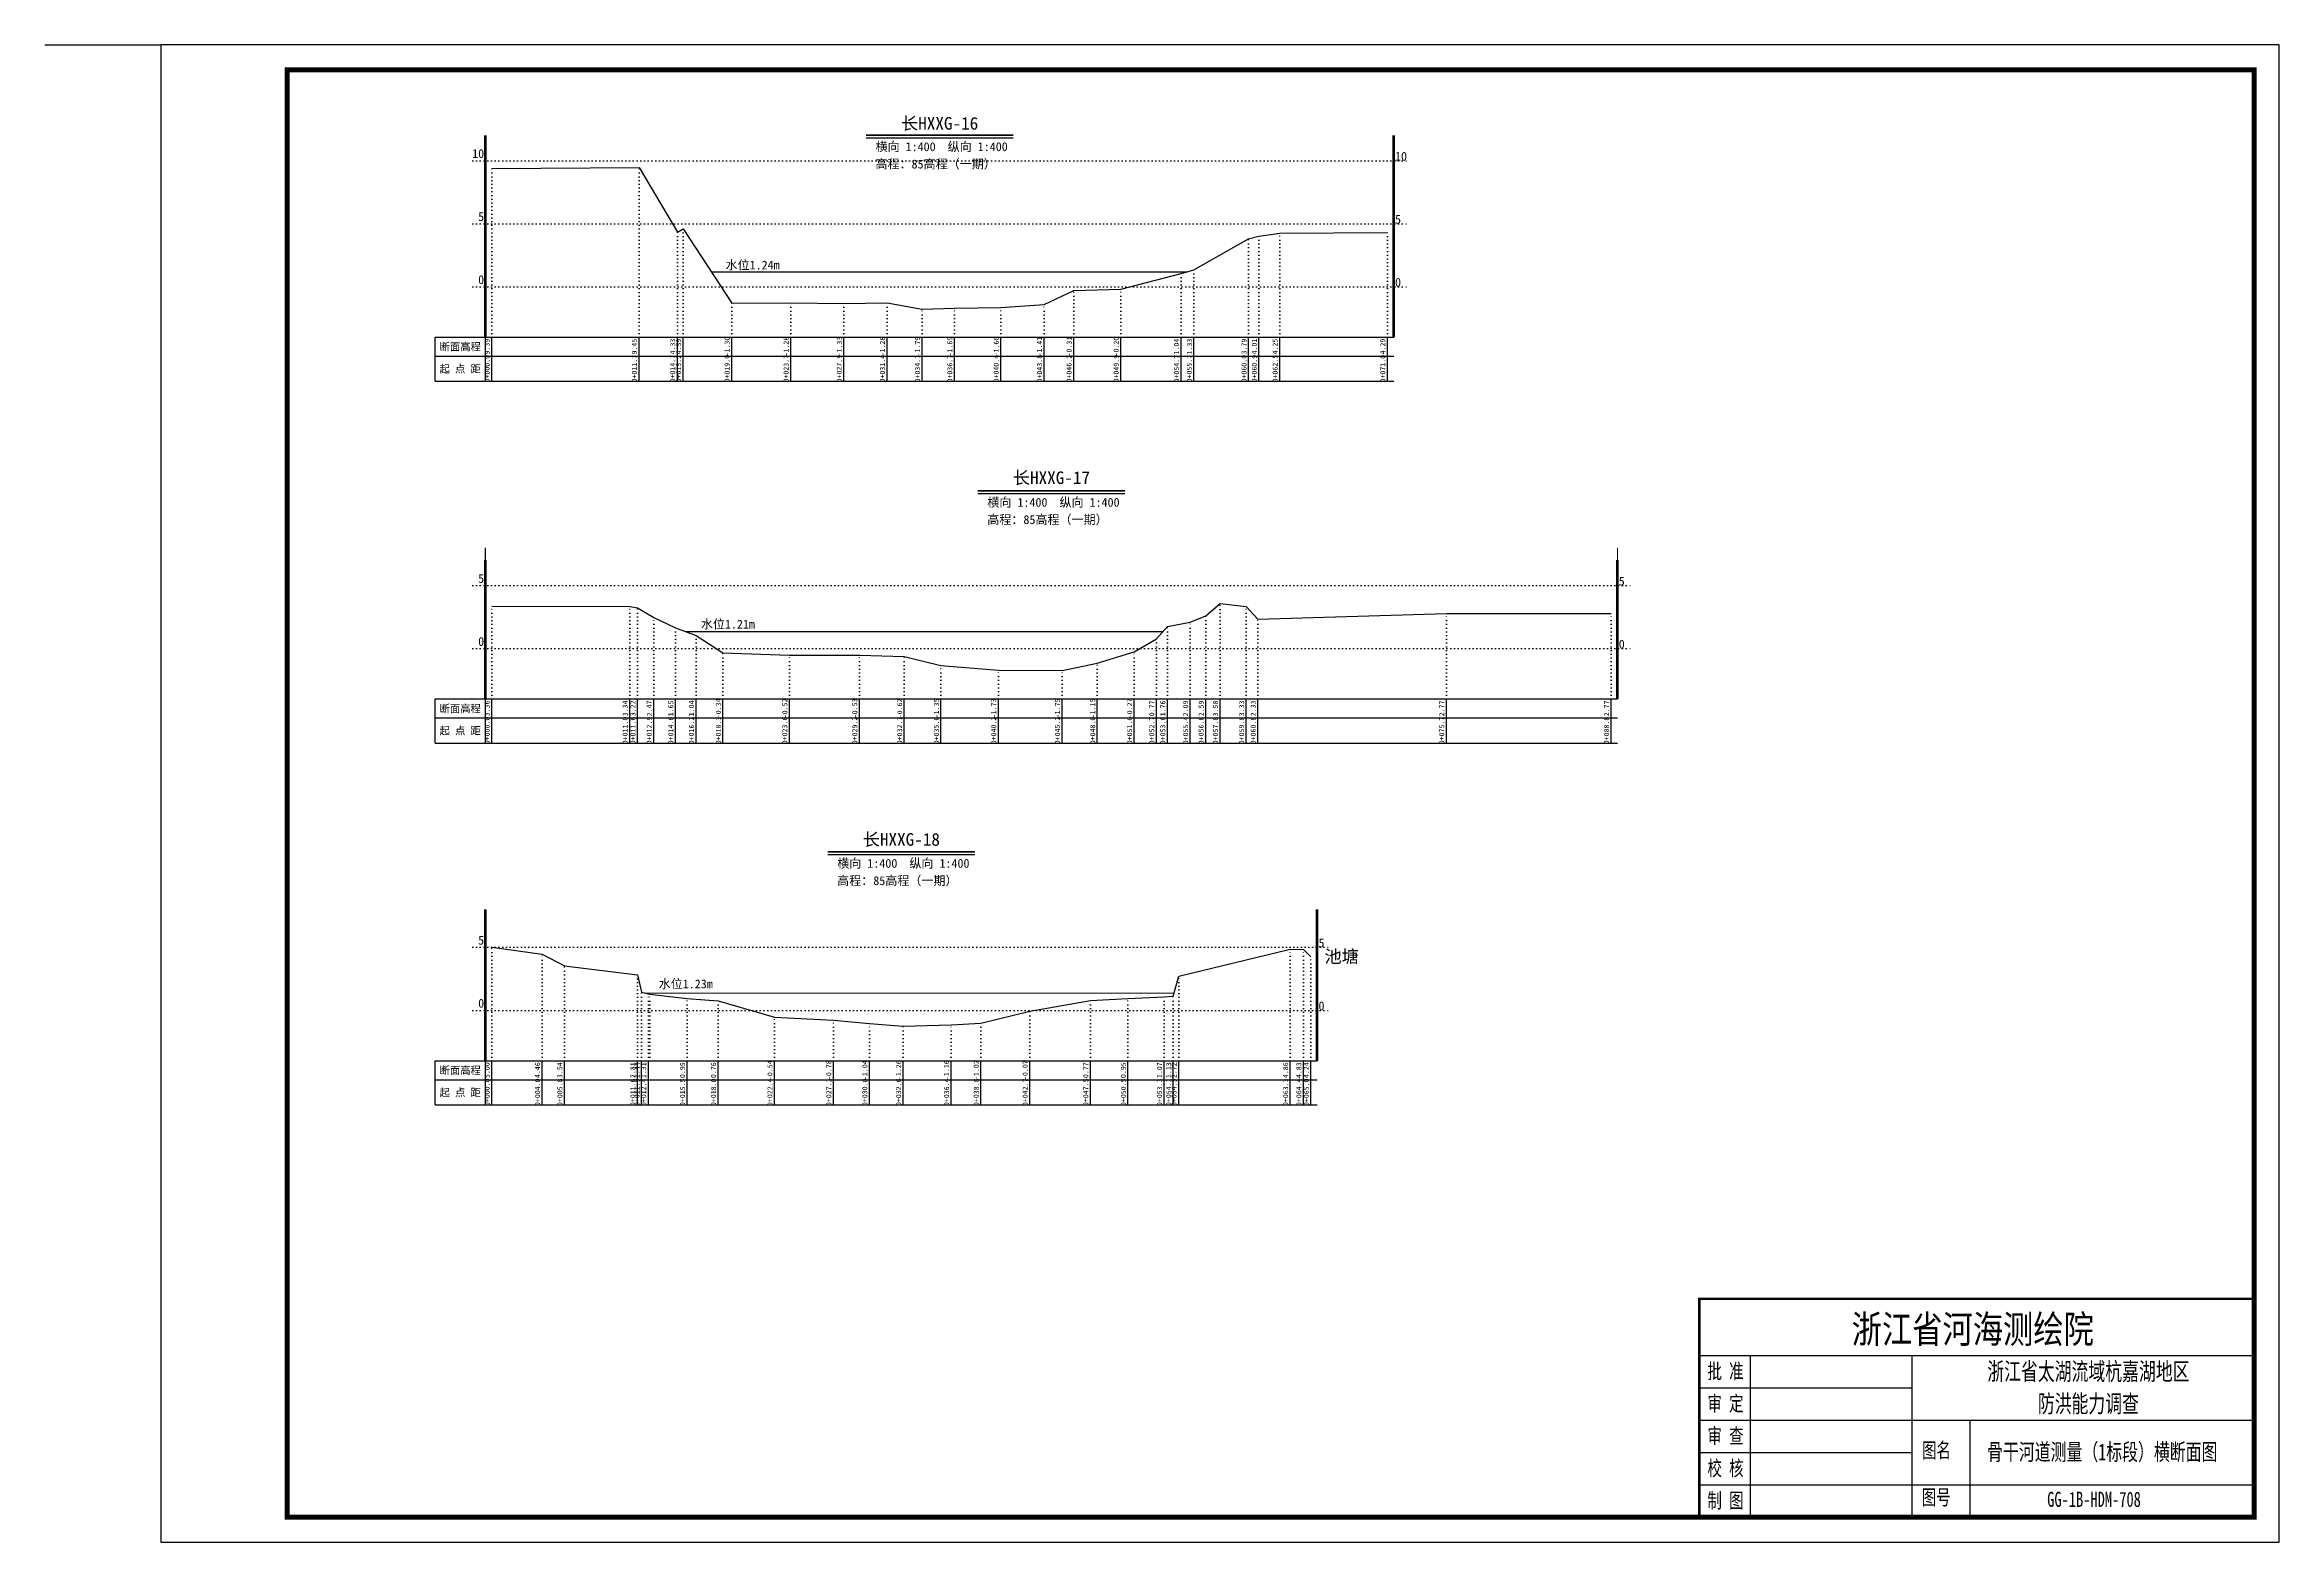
# Model space of a CAD drawing. Header units: millimetres. Extents: x 518104 to 520297, y 3371901 to 3372198.
# Drawn here: x 519853.5 to 520296.6, y 3371900.9 to 3372197.9 of the extents above; entities that cross this region are included whole.
import ezdxf
from ezdxf.enums import TextEntityAlignment as Align

# ---------------------------------------------------------------- set-up
doc = ezdxf.new("R2010")
doc.units = ezdxf.units.MM
doc.header["$LTSCALE"] = 0.4
doc.header["$MEASUREMENT"] = 0
doc.linetypes.add('X4', pattern=[1.6, 0, -1.6])
for name, color, linetype in [('DMX', 1, 'Continuous'), ('TEXT', 7, 'Continuous'), ('zdm1', 5, 'Continuous'), ('ZDMT5', 3, 'Continuous'), ('ZJ', 7, 'Continuous'), ('图框', 7, 'Continuous'), ('断面名称', 5, 'Continuous'), ('比例尺', 3, 'Continuous'), ('水位', 4, 'Continuous')]:
    doc.layers.add(name, color=color, linetype=linetype)
doc.styles.add('HDM', font='仿宋_GB2312.ttf')
doc.styles.add('tk2', font='SimSun.ttf', dxfattribs={"width": 0.8})

msp = doc.modelspace()

# ---------------------------------------------------------------- linework, layer by layer
at = {"linetype": 'Continuous'}
msp.add_lwpolyline([(519853.54, 3372197.87), (519876.6, 3372197.87)], dxfattribs=at)
at = {"lineweight": 100, "const_width": 0.5}
msp.add_lwpolyline([(520291.6, 3371949.15), (520181.6, 3371949.15), (520181.6, 3371905.87), (520291.6, 3371905.87), (520291.6, 3371949.15)], dxfattribs=at)
at = {"layer": 'DMX', "linetype": 'Continuous', "flags": 128}
for points in [[(519942.18, 3372173.35), (519971.38, 3372173.5), (519978.98, 3372160.7), (519980.15, 3372161.35), (519989.75, 3372146.62), (520001.45, 3372146.67), (520012, 3372146.55), (520020.55, 3372146.67), (520027.53, 3372145.4), (520033.93, 3372145.65), (520043.13, 3372145.72), (520051.7, 3372146.35), (520057.58, 3372149.1), (520066.9, 3372149.37), (520078.88, 3372152.47), (520081.4, 3372153.2), (520081.4, 3372153.2), (520092.25, 3372159.35), (520094.3, 3372159.9), (520098.43, 3372160.5), (520119.78, 3372160.6)], [(519942.18, 3372086.52), (519969.55, 3372086.47), (519971.1, 3372086.17), (519974.33, 3372084.3), (519978.6, 3372082.25), (519978.6, 3372082.25), (519982.7, 3372080.72), (519988.03, 3372077.27), (520001.2, 3372076.82), (520015.08, 3372076.8), (520023.98, 3372076.57), (520031.25, 3372074.75), (520042.63, 3372073.8), (520055.28, 3372073.75), (520062.25, 3372075.25), (520069.58, 3372077.45), (520073.98, 3372080.05), (520076.15, 3372082.52), (520080.68, 3372083.35), (520083.75, 3372084.6), (520086.6, 3372087.07), (520091.78, 3372086.45), (520094.08, 3372083.95), (520131.45, 3372085.05), (520164.13, 3372085.05)], [(519942.18, 3372018.87), (519952.18, 3372017.52), (519956.6, 3372015.22), (519971.08, 3372013.4), (519971.9, 3372009.97), (519973.23, 3372009.65), (519973.53, 3372009.57), (519980.93, 3372008.75), (519987.08, 3372008.27), (519998.25, 3372005.02), (520009.93, 3372004.42), (520017.08, 3372003.77), (520023.78, 3372003.22), (520033.28, 3372003.47), (520039.15, 3372003.82), (520048.85, 3372006.2), (520060.88, 3372008.3), (520068.33, 3372008.75), (520075.5, 3372009.05), (520077.3, 3372009.2), (520078.38, 3372013.17), (520100.5, 3372018.52), (520103.13, 3372018.45), (520104.6, 3372016.97)]]:
    msp.add_lwpolyline(points, dxfattribs=at)
at = {"layer": 'TEXT', "color": 0}
for p, q in [((520181.6, 3371937.95, 0), (520291.6, 3371937.95, 0)), ((520191.69, 3371937.95, 0), (520191.69, 3371912.29, 0)), ((520223.77, 3371937.95, 0), (520223.77, 3371912.29, 0)), ((520181.6, 3371931.54, 0), (520223.77, 3371931.54, 0)), ((520181.6, 3371925.12, 0), (520223.77, 3371925.12, 0)), ((520223.77, 3371925.12, 0), (520291.6, 3371925.12, 0)), ((520235.26, 3371925.12, 0), (520235.26, 3371905.87, 0)), ((520181.6, 3371918.7, 0), (520223.77, 3371918.7, 0)), ((520181.6, 3371912.29, 0), (520291.6, 3371912.29, 0)), ((520191.69, 3371912.29, 0), (520191.69, 3371905.87, 0)), ((520223.77, 3371912.29, 0), (520223.77, 3371905.87, 0))]:
    msp.add_line(p, q, dxfattribs=at)
at = {"layer": 'zdm1', "linetype": 'Continuous'}
for p, q in [((519940.8, 3372139.87), (519940.8, 3372179.87)), ((519941.05, 3372139.87), (519941.05, 3372179.87)), ((520120.9, 3372139.87), (520120.9, 3372179.87)), ((520121.15, 3372139.87), (520121.15, 3372179.87)), ((519930.93, 3372139.87), (519942.18, 3372139.87)), ((519930.93, 3372131.12), (519930.93, 3372139.87)), ((519930.93, 3372136.12), (520121.03, 3372136.12)), ((519940.93, 3372131.12), (519940.93, 3372139.87)), ((519942.18, 3372139.87), (520121.03, 3372139.87)), ((519930.93, 3372131.12), (520121.03, 3372131.12)), ((519940.8, 3372068.12), (519940.8, 3372095.62)), ((519941.05, 3372068.12), (519941.05, 3372095.62)), ((520165.25, 3372068.12), (520165.25, 3372095.62)), ((520165.5, 3372068.12), (520165.5, 3372095.62)), ((519930.93, 3372068.12), (519942.18, 3372068.12)), ((519930.93, 3372059.37), (519930.93, 3372068.12)), ((519940.93, 3372059.37), (519940.93, 3372068.12)), ((519942.18, 3372068.12), (520165.38, 3372068.12)), ((519930.93, 3372064.37), (520165.38, 3372064.37)), ((519930.93, 3372059.37), (520165.38, 3372059.37)), ((519940.8, 3371996.37), (519940.8, 3372026.37)), ((519941.05, 3371996.37), (519941.05, 3372026.37)), ((520105.73, 3371996.37), (520105.73, 3372026.37)), ((520105.98, 3371996.37), (520105.98, 3372026.37)), ((519930.93, 3371996.37), (519942.18, 3371996.37)), ((519930.93, 3371987.62), (519930.93, 3371996.37)), ((519940.93, 3371987.62), (519940.93, 3371996.37)), ((519942.18, 3371996.37), (520105.85, 3371996.37)), ((519930.93, 3371992.62), (520105.85, 3371992.62)), ((519930.93, 3371987.62), (520105.85, 3371987.62))]:
    msp.add_line(p, q, dxfattribs=at)
at = {"layer": 'zdm1', "linetype": 'X4'}
for p, q in [((519938.43, 3372174.87), (520123.53, 3372174.87)), ((519938.43, 3372162.37), (520123.53, 3372162.37)), ((519938.43, 3372149.87), (520123.53, 3372149.87)), ((519938.43, 3372090.62), (520167.88, 3372090.62)), ((519938.43, 3372078.12), (520167.88, 3372078.12)), ((519938.43, 3372018.87), (520108.35, 3372018.87)), ((519938.43, 3372006.37), (520108.35, 3372006.37))]:
    msp.add_line(p, q, dxfattribs=at)
at = {"layer": 'zdm1', "linetype": 'Continuous', "flags": 128}
for points in [[(519940.93, 3372177.37, 0.25, 0.25, 0), (519940.93, 3372179.87, 0.25, 0.25, 0)], [(520121.03, 3372177.37, 0.25, 0.25, 0), (520121.03, 3372179.87, 0.25, 0.25, 0)], [(519940.93, 3372172.37, 0.25, 0.25, 0), (519940.93, 3372174.87, 0.25, 0.25, 0)], [(520121.03, 3372172.37, 0.25, 0.25, 0), (520121.03, 3372174.87, 0.25, 0.25, 0)], [(519940.93, 3372167.37, 0.25, 0.25, 0), (519940.93, 3372169.87, 0.25, 0.25, 0)], [(520121.03, 3372167.37, 0.25, 0.25, 0), (520121.03, 3372169.87, 0.25, 0.25, 0)], [(519940.93, 3372162.37, 0.25, 0.25, 0), (519940.93, 3372164.87, 0.25, 0.25, 0)], [(520121.03, 3372162.37, 0.25, 0.25, 0), (520121.03, 3372164.87, 0.25, 0.25, 0)], [(519940.93, 3372157.37, 0.25, 0.25, 0), (519940.93, 3372159.87, 0.25, 0.25, 0)], [(520121.03, 3372157.37, 0.25, 0.25, 0), (520121.03, 3372159.87, 0.25, 0.25, 0)], [(519940.93, 3372152.37, 0.25, 0.25, 0), (519940.93, 3372154.87, 0.25, 0.25, 0)], [(520121.03, 3372152.37, 0.25, 0.25, 0), (520121.03, 3372154.87, 0.25, 0.25, 0)], [(519940.93, 3372147.37, 0.25, 0.25, 0), (519940.93, 3372149.87, 0.25, 0.25, 0)], [(520121.03, 3372147.37, 0.25, 0.25, 0), (520121.03, 3372149.87, 0.25, 0.25, 0)], [(519940.93, 3372142.37, 0.25, 0.25, 0), (519940.93, 3372144.87, 0.25, 0.25, 0)], [(520121.03, 3372142.37, 0.25, 0.25, 0), (520121.03, 3372144.87, 0.25, 0.25, 0)], [(519940.93, 3372095.62, 0.25, 0.25, 0), (519940.93, 3372098.12, 0.25, 0.25, 0)], [(520165.38, 3372095.62, 0.25, 0.25, 0), (520165.38, 3372098.12, 0.25, 0.25, 0)], [(519940.93, 3372090.62, 0.25, 0.25, 0), (519940.93, 3372093.12, 0.25, 0.25, 0)], [(520165.38, 3372090.62, 0.25, 0.25, 0), (520165.38, 3372093.12, 0.25, 0.25, 0)], [(519940.93, 3372085.62, 0.25, 0.25, 0), (519940.93, 3372088.12, 0.25, 0.25, 0)], [(520165.38, 3372085.62, 0.25, 0.25, 0), (520165.38, 3372088.12, 0.25, 0.25, 0)], [(519940.93, 3372080.62, 0.25, 0.25, 0), (519940.93, 3372083.12, 0.25, 0.25, 0)], [(520165.38, 3372080.62, 0.25, 0.25, 0), (520165.38, 3372083.12, 0.25, 0.25, 0)], [(519940.93, 3372075.62, 0.25, 0.25, 0), (519940.93, 3372078.12, 0.25, 0.25, 0)], [(520165.38, 3372075.62, 0.25, 0.25, 0), (520165.38, 3372078.12, 0.25, 0.25, 0)], [(519940.93, 3372070.62, 0.25, 0.25, 0), (519940.93, 3372073.12, 0.25, 0.25, 0)], [(520165.38, 3372070.62, 0.25, 0.25, 0), (520165.38, 3372073.12, 0.25, 0.25, 0)], [(519940.93, 3372023.87, 0.25, 0.25, 0), (519940.93, 3372026.37, 0.25, 0.25, 0)], [(520105.85, 3372023.87, 0.25, 0.25, 0), (520105.85, 3372026.37, 0.25, 0.25, 0)], [(519940.93, 3372018.87, 0.25, 0.25, 0), (519940.93, 3372021.37, 0.25, 0.25, 0)], [(520105.85, 3372018.87, 0.25, 0.25, 0), (520105.85, 3372021.37, 0.25, 0.25, 0)], [(519940.93, 3372013.87, 0.25, 0.25, 0), (519940.93, 3372016.37, 0.25, 0.25, 0)], [(520105.85, 3372013.87, 0.25, 0.25, 0), (520105.85, 3372016.37, 0.25, 0.25, 0)], [(519940.93, 3372008.87, 0.25, 0.25, 0), (519940.93, 3372011.37, 0.25, 0.25, 0)], [(520105.85, 3372008.87, 0.25, 0.25, 0), (520105.85, 3372011.37, 0.25, 0.25, 0)], [(519940.93, 3372003.87, 0.25, 0.25, 0), (519940.93, 3372006.37, 0.25, 0.25, 0)], [(520105.85, 3372003.87, 0.25, 0.25, 0), (520105.85, 3372006.37, 0.25, 0.25, 0)], [(519940.93, 3371998.87, 0.25, 0.25, 0), (519940.93, 3372001.37, 0.25, 0.25, 0)], [(520105.85, 3371998.87, 0.25, 0.25, 0), (520105.85, 3372001.37, 0.25, 0.25, 0)]]:
    msp.add_lwpolyline(points, format="xyseb", dxfattribs=at)
at = {"layer": 'ZDMT5', "linetype": 'X4'}
for p, q in [((519942.18, 3372139.87), (519942.18, 3372173.35)), ((519971.38, 3372139.87), (519971.38, 3372173.5)), ((519978.98, 3372139.87), (519978.98, 3372160.7)), ((519980.15, 3372139.87), (519980.15, 3372161.35)), ((520092.25, 3372139.87), (520092.25, 3372159.35)), ((520094.3, 3372139.87), (520094.3, 3372159.9)), ((520098.43, 3372139.87), (520098.43, 3372160.5)), ((520119.78, 3372139.87), (520119.78, 3372160.6)), ((520066.9, 3372139.87), (520066.9, 3372149.37)), ((520078.88, 3372139.87), (520078.88, 3372152.47)), ((520081.4, 3372139.87), (520081.4, 3372153.2)), ((519989.75, 3372139.87), (519989.75, 3372146.62)), ((520001.45, 3372139.87), (520001.45, 3372146.67)), ((520012, 3372139.87), (520012, 3372146.55)), ((520020.55, 3372139.87), (520020.55, 3372146.67)), ((520027.53, 3372139.87), (520027.53, 3372145.4)), ((520033.93, 3372139.87), (520033.93, 3372145.65)), ((520043.13, 3372139.87), (520043.13, 3372145.72)), ((520051.7, 3372139.87), (520051.7, 3372146.35)), ((520057.58, 3372139.87), (520057.58, 3372149.1)), ((520086.6, 3372068.12), (520086.6, 3372087.07)), ((519942.18, 3372068.12), (519942.18, 3372086.52)), ((519969.55, 3372068.12), (519969.55, 3372086.47)), ((519971.1, 3372068.12), (519971.1, 3372086.17)), ((519974.33, 3372068.12), (519974.33, 3372084.3)), ((520080.68, 3372068.12), (520080.68, 3372083.35)), ((520083.75, 3372068.12), (520083.75, 3372084.6)), ((520091.78, 3372068.12), (520091.78, 3372086.45)), ((520094.08, 3372068.12), (520094.08, 3372083.95)), ((520131.45, 3372068.12), (520131.45, 3372085.05)), ((520164.13, 3372068.12), (520164.13, 3372085.05)), ((519978.6, 3372068.12), (519978.6, 3372082.25)), ((519982.7, 3372068.12), (519982.7, 3372080.72)), ((520073.98, 3372068.12), (520073.98, 3372080.05)), ((520076.15, 3372068.12), (520076.15, 3372082.52)), ((519988.03, 3372068.12), (519988.03, 3372077.27)), ((520001.2, 3372068.12), (520001.2, 3372076.82)), ((520015.08, 3372068.12), (520015.08, 3372076.8)), ((520023.98, 3372068.12), (520023.98, 3372076.57)), ((520031.25, 3372068.12), (520031.25, 3372074.75)), ((520042.63, 3372068.12), (520042.63, 3372073.8)), ((520062.25, 3372068.12), (520062.25, 3372075.25)), ((520069.58, 3372068.12), (520069.58, 3372077.45)), ((520055.28, 3372068.12), (520055.28, 3372073.75)), ((519942.18, 3371996.37), (519942.18, 3372018.87)), ((519952.18, 3371996.37), (519952.18, 3372017.52)), ((520100.5, 3371996.37), (520100.5, 3372018.52)), ((520103.13, 3371996.37), (520103.13, 3372018.45)), ((520104.6, 3371996.37), (520104.6, 3372016.97)), ((519956.6, 3371996.37), (519956.6, 3372015.22)), ((519971.08, 3371996.37), (519971.08, 3372013.4)), ((520078.38, 3371996.37), (520078.38, 3372013.17)), ((519971.9, 3371996.37), (519971.9, 3372009.97)), ((519973.23, 3371996.37), (519973.23, 3372009.65)), ((519973.53, 3371996.37), (519973.53, 3372009.57)), ((519980.93, 3371996.37), (519980.93, 3372008.75)), ((519987.08, 3371996.37), (519987.08, 3372008.27)), ((520060.88, 3371996.37), (520060.88, 3372008.3)), ((520068.33, 3371996.37), (520068.33, 3372008.75)), ((520075.5, 3371996.37), (520075.5, 3372009.05)), ((520077.3, 3371996.37), (520077.3, 3372009.2)), ((519998.25, 3371996.37), (519998.25, 3372005.02)), ((520009.93, 3371996.37), (520009.93, 3372004.42)), ((520017.08, 3371996.37), (520017.08, 3372003.77)), ((520023.78, 3371996.37), (520023.78, 3372003.22)), ((520033.28, 3371996.37), (520033.28, 3372003.47)), ((520039.15, 3371996.37), (520039.15, 3372003.82)), ((520048.85, 3371996.37), (520048.85, 3372006.2))]:
    msp.add_line(p, q, dxfattribs=at)
at = {"layer": 'ZDMT5', "linetype": 'Continuous'}
for p, q in [((519942.18, 3372131.12), (519942.18, 3372139.87)), ((519971.38, 3372131.12), (519971.38, 3372139.87)), ((519978.98, 3372131.12), (519978.98, 3372139.87)), ((519980.15, 3372131.12), (519980.15, 3372139.87)), ((519989.75, 3372131.12), (519989.75, 3372139.87)), ((520001.45, 3372131.12), (520001.45, 3372139.87)), ((520012, 3372131.12), (520012, 3372139.87)), ((520020.55, 3372131.12), (520020.55, 3372139.87)), ((520027.53, 3372131.12), (520027.53, 3372139.87)), ((520033.93, 3372131.12), (520033.93, 3372139.87)), ((520043.13, 3372131.12), (520043.13, 3372139.87)), ((520051.7, 3372131.12), (520051.7, 3372139.87)), ((520057.58, 3372131.12), (520057.58, 3372139.87)), ((520066.9, 3372131.12), (520066.9, 3372139.87)), ((520078.88, 3372131.12), (520078.88, 3372139.87)), ((520081.4, 3372131.12), (520081.4, 3372139.87)), ((520092.25, 3372131.12), (520092.25, 3372139.87)), ((520094.3, 3372131.12), (520094.3, 3372139.87)), ((520098.43, 3372131.12), (520098.43, 3372139.87)), ((520119.78, 3372131.12), (520119.78, 3372139.87)), ((519942.18, 3372059.37), (519942.18, 3372068.12)), ((519969.55, 3372059.37), (519969.55, 3372068.12)), ((519971.1, 3372059.37), (519971.1, 3372068.12)), ((519974.33, 3372059.37), (519974.33, 3372068.12)), ((519978.6, 3372059.37), (519978.6, 3372068.12)), ((519982.7, 3372059.37), (519982.7, 3372068.12)), ((519988.03, 3372059.37), (519988.03, 3372068.12)), ((520001.2, 3372059.37), (520001.2, 3372068.12)), ((520015.08, 3372059.37), (520015.08, 3372068.12)), ((520023.98, 3372059.37), (520023.98, 3372068.12)), ((520031.25, 3372059.37), (520031.25, 3372068.12)), ((520042.63, 3372059.37), (520042.63, 3372068.12)), ((520055.28, 3372059.37), (520055.28, 3372068.12)), ((520062.25, 3372059.37), (520062.25, 3372068.12)), ((520069.58, 3372059.37), (520069.58, 3372068.12)), ((520073.98, 3372059.37), (520073.98, 3372068.12)), ((520076.15, 3372059.37), (520076.15, 3372068.12)), ((520080.68, 3372059.37), (520080.68, 3372068.12)), ((520083.75, 3372059.37), (520083.75, 3372068.12)), ((520086.6, 3372059.37), (520086.6, 3372068.12)), ((520091.78, 3372059.37), (520091.78, 3372068.12)), ((520094.08, 3372059.37), (520094.08, 3372068.12)), ((520131.45, 3372059.37), (520131.45, 3372068.12)), ((520164.13, 3372059.37), (520164.13, 3372068.12)), ((519942.18, 3371987.62), (519942.18, 3371996.37)), ((519952.18, 3371987.62), (519952.18, 3371996.37)), ((519956.6, 3371987.62), (519956.6, 3371996.37)), ((519971.08, 3371987.62), (519971.08, 3371996.37)), ((519971.9, 3371987.62), (519971.9, 3371996.37)), ((519973.23, 3371987.62), (519973.23, 3371996.37)), ((519980.93, 3371987.62), (519980.93, 3371996.37)), ((519987.08, 3371987.62), (519987.08, 3371996.37)), ((519998.25, 3371987.62), (519998.25, 3371996.37)), ((520009.93, 3371987.62), (520009.93, 3371996.37)), ((520017.08, 3371987.62), (520017.08, 3371996.37)), ((520023.78, 3371987.62), (520023.78, 3371996.37)), ((520033.28, 3371987.62), (520033.28, 3371996.37)), ((520039.15, 3371987.62), (520039.15, 3371996.37)), ((520048.85, 3371987.62), (520048.85, 3371996.37)), ((520060.88, 3371987.62), (520060.88, 3371996.37)), ((520068.33, 3371987.62), (520068.33, 3371996.37)), ((520075.5, 3371987.62), (520075.5, 3371996.37)), ((520077.3, 3371987.62), (520077.3, 3371996.37)), ((520078.38, 3371987.62), (520078.38, 3371996.37)), ((520100.5, 3371987.62), (520100.5, 3371996.37)), ((520103.13, 3371987.62), (520103.13, 3371996.37)), ((520104.6, 3371987.62), (520104.6, 3371996.37))]:
    msp.add_line(p, q, dxfattribs=at)
at = {"layer": '图框', "flags": 128}
msp.add_lwpolyline([(519876.6, 3371900.87), (520296.6, 3371900.87), (520296.6, 3372197.87), (519876.6, 3372197.87)], close=True, dxfattribs=at)
at = {"layer": '图框', "const_width": 1, "flags": 128}
msp.add_lwpolyline([(519901.6, 3371905.87), (520291.6, 3371905.87), (520291.6, 3372192.87), (519901.6, 3372192.87)], close=True, dxfattribs=at)
at = {"layer": '比例尺', "color": 3, "linetype": 'Continuous', "lineweight": 40}
for p, q in [((520016.42, 3372179.91), (520045.54, 3372179.91)), ((520038.59, 3372109.38), (520067.72, 3372109.38)), ((520008.83, 3372037.79), (520037.95, 3372037.79))]:
    msp.add_line(p, q, dxfattribs=at)
at = {"layer": '比例尺', "color": 3, "linetype": 'Continuous'}
for p, q in [((520016.42, 3372179.41), (520045.54, 3372179.41)), ((520038.59, 3372108.88), (520067.72, 3372108.88)), ((520008.83, 3372037.29), (520037.95, 3372037.29))]:
    msp.add_line(p, q, dxfattribs=at)
at = {"layer": '水位', "color": 6, "linetype": 'Continuous', "flags": 128}
for points in [[(519985.71, 3372152.82), (520080.11, 3372152.82)], [(519980.57, 3372081.52), (520075.27, 3372081.52)], [(519972.44, 3372009.84), (520077.47, 3372009.8)]]:
    msp.add_lwpolyline(points, dxfattribs=at)

# ---------------------------------------------------------------- texts
at = {"layer": 'TEXT', "color": 7, "ltscale": 8, "style": 'tk2'}
for tag, p, s, height, width in [('浙江省河海测绘院', (520211.82, 3371940.39, 0), '（单位名称）', 5.5, 0.8), ('批 准', (520183.22, 3371933.32, 0), '批准', 3, 0.7), ('审 定', (520183.22, 3371926.91, 0), '审定', 3, 0.7), ('审 查', (520183.22, 3371920.49, 0), '审 查', 3, 0.7), ('图名', (520225.76, 3371917.62, 0), '审查', 3, 0.7), ('校 核', (520183.22, 3371914.07, 0), '校 核', 3, 0.7), ('制 图', (520183.22, 3371907.66, 0), '制 图', 3, 0.7), ('图号', (520225.71, 3371908.29, 0), '图号', 3, 0.7)]:
    msp.add_attdef(tag, p, s, height=height, dxfattribs=dict(at, width=width))
at = {"layer": 'TEXT', "color": 0, "style": 'tk2', "width": 0.7}
for tag, text, height, p in [('浙江省太湖流域杭嘉湖地区', '浙江省太湖流域杭嘉湖地区', 3.5, (520258.75, 3371934.77, -206.67)), ('防洪能力调查', '防洪能力调查', 3.5, (520258.75, 3371928.38, -206.67)), ('骨干河道测量（1标段）横断面图', '骨干河道测量（1标段）横断面图', 3.3, (520261.5, 3371918.8, -206.67)), ('GG-1B-HDM-708', 'GG-1B-HDM-001', 3, (520259.87, 3371909.4, -206.67))]:
    msp.add_attdef(tag, text=text, height=height, dxfattribs=at).set_placement(p, align=Align.MIDDLE_CENTER)
at = {"layer": 'zdm1', "linetype": 'Continuous', "style": 'HDM'}
for s, p in [('10', (519940.68, 3372174.87)), ('5', (519940.68, 3372162.37)), ('0', (519940.68, 3372149.87)), ('5', (519940.68, 3372090.62)), ('0', (519940.68, 3372078.12)), ('5', (519940.68, 3372018.87)), ('0', (519940.68, 3372006.37))]:
    msp.add_text(s, height=1.75, dxfattribs=at).set_placement(p, align=Align.BOTTOM_RIGHT)
for s, p in [('10', (520121.28, 3372174.87)), ('5', (520121.28, 3372162.37)), ('0', (520121.28, 3372149.87)), ('5', (520165.63, 3372090.62)), ('0', (520165.63, 3372078.12)), ('5', (520106.1, 3372018.87)), ('0', (520106.1, 3372006.37))]:
    msp.add_text(s, height=1.75, dxfattribs=at).set_placement(p)
for s, p in [('断面高程', (519935.93, 3372138)), ('起 点 距', (519935.93, 3372133.62)), ('断面高程', (519935.93, 3372066.25)), ('起 点 距', (519935.93, 3372061.87)), ('断面高程', (519935.93, 3371994.5)), ('起 点 距', (519935.93, 3371990.12))]:
    msp.add_text(s, height=1.5, dxfattribs=at).set_placement(p, align=Align.MIDDLE)
at = {"layer": 'ZDMT5', "linetype": 'Continuous', "style": 'HDM'}
for s, p in [('9.39', (519942.05, 3372138)), ('0+000.0', (519942.05, 3372133.62)), ('9.45', (519971.25, 3372138)), ('0+011.7', (519971.25, 3372133.62)), ('4.33', (519978.85, 3372138)), ('0+014.7', (519978.85, 3372133.62)), ('4.59', (519980.03, 3372138)), ('0+015.2', (519980.03, 3372133.62)), ('-1.30', (519989.63, 3372138)), ('0+019.0', (519989.63, 3372133.62)), ('-1.28', (520001.33, 3372138)), ('0+023.7', (520001.33, 3372133.62)), ('-1.33', (520011.88, 3372138)), ('0+027.9', (520011.88, 3372133.62)), ('-1.28', (520020.43, 3372138)), ('0+031.4', (520020.43, 3372133.62)), ('-1.79', (520027.4, 3372138)), ('0+034.1', (520027.4, 3372133.62)), ('-1.69', (520033.8, 3372138)), ('0+036.7', (520033.8, 3372133.62)), ('-1.66', (520043, 3372138)), ('0+040.4', (520043, 3372133.62)), ('0+043.8', (520051.58, 3372133.62)), ('-1.41', (520051.58, 3372138)), ('-0.31', (520057.45, 3372138)), ('0+046.2', (520057.45, 3372133.62)), ('-0.20', (520066.78, 3372138)), ('0+049.9', (520066.78, 3372133.62)), ('1.04', (520078.75, 3372138)), ('0+054.7', (520078.75, 3372133.62)), ('1.33', (520081.28, 3372138)), ('0+055.7', (520081.28, 3372133.62)), ('3.79', (520092.13, 3372138)), ('0+060.0', (520092.13, 3372133.62)), ('4.01', (520094.18, 3372138)), ('0+060.9', (520094.18, 3372133.62)), ('4.25', (520098.3, 3372138)), ('0+062.5', (520098.3, 3372133.62)), ('4.29', (520119.65, 3372138)), ('0+071.0', (520119.65, 3372133.62)), ('3.36', (519942.05, 3372066.25)), ('3.34', (519969.43, 3372066.25)), ('3.22', (519970.98, 3372066.25)), ('2.47', (519974.2, 3372066.25)), ('1.65', (519978.48, 3372066.25)), ('1.04', (519982.58, 3372066.25)), ('-0.34', (519987.9, 3372066.25)), ('-0.52', (520001.08, 3372066.25)), ('-0.53', (520014.95, 3372066.25)), ('-0.62', (520023.85, 3372066.25)), ('-1.35', (520031.13, 3372066.25)), ('-1.73', (520042.5, 3372066.25)), ('-1.75', (520055.15, 3372066.25)), ('-1.15', (520062.13, 3372066.25)), ('-0.27', (520069.45, 3372066.25)), ('0.77', (520073.85, 3372066.25)), ('1.76', (520076.03, 3372066.25)), ('2.09', (520080.55, 3372066.25)), ('2.59', (520083.63, 3372066.25)), ('3.58', (520086.48, 3372066.25)), ('3.33', (520091.65, 3372066.25)), ('2.33', (520093.95, 3372066.25)), ('2.77', (520131.33, 3372066.25)), ('2.77', (520164, 3372066.25)), ('0+000.0', (519942.05, 3372061.87)), ('0+011.0', (519969.43, 3372061.87)), ('0+011.6', (519970.98, 3372061.87)), ('0+012.9', (519974.2, 3372061.87)), ('0+014.6', (519978.48, 3372061.87)), ('0+016.2', (519982.58, 3372061.87)), ('0+018.3', (519987.9, 3372061.87)), ('0+023.6', (520001.08, 3372061.87)), ('0+029.2', (520014.95, 3372061.87)), ('0+032.7', (520023.85, 3372061.87)), ('0+035.6', (520031.13, 3372061.87)), ('0+040.2', (520042.5, 3372061.87)), ('0+045.2', (520055.15, 3372061.87)), ('0+048.0', (520062.13, 3372061.87)), ('0+051.0', (520069.45, 3372061.87)), ('0+052.7', (520073.85, 3372061.87)), ('0+053.6', (520076.03, 3372061.87)), ('0+055.4', (520080.55, 3372061.87)), ('0+056.6', (520083.63, 3372061.87)), ('0+057.8', (520086.48, 3372061.87)), ('0+059.8', (520091.65, 3372061.87)), ('0+060.8', (520093.95, 3372061.87)), ('0+075.7', (520131.33, 3372061.87)), ('0+088.8', (520164, 3372061.87)), ('5.00', (519942.05, 3371994.5)), ('4.46', (519952.05, 3371994.5)), ('3.54', (519956.48, 3371994.5)), ('2.81', (519970.95, 3371994.5)), ('1.44', (519971.78, 3371994.5)), ('1.31', (519973.1, 3371994.5)), ('0.95', (519980.8, 3371994.5)), ('0.76', (519986.95, 3371994.5)), ('-0.54', (519998.13, 3371994.5)), ('-0.78', (520009.8, 3371994.5)), ('-1.04', (520016.95, 3371994.5)), ('-1.26', (520023.65, 3371994.5)), ('-1.16', (520033.15, 3371994.5)), ('-1.02', (520039.03, 3371994.5)), ('-0.07', (520048.73, 3371994.5)), ('0.77', (520060.75, 3371994.5)), ('0.95', (520068.2, 3371994.5)), ('1.07', (520075.38, 3371994.5)), ('1.13', (520077.18, 3371994.5)), ('2.72', (520078.25, 3371994.5)), ('4.86', (520100.38, 3371994.5)), ('4.83', (520103, 3371994.5)), ('4.24', (520104.48, 3371994.5)), ('0+000.0', (519942.05, 3371990.12)), ('0+004.0', (519952.05, 3371990.12)), ('0+005.8', (519956.48, 3371990.12)), ('0+011.6', (519970.95, 3371990.12)), ('0+011.9', (519971.78, 3371990.12)), ('0+012.4', (519973.1, 3371990.12)), ('0+015.5', (519980.8, 3371990.12)), ('0+018.0', (519986.95, 3371990.12)), ('0+022.4', (519998.13, 3371990.12)), ('0+027.1', (520009.8, 3371990.12)), ('0+030.0', (520016.95, 3371990.12)), ('0+032.6', (520023.65, 3371990.12)), ('0+036.4', (520033.15, 3371990.12)), ('0+038.8', (520039.03, 3371990.12)), ('0+042.7', (520048.73, 3371990.12)), ('0+047.5', (520060.75, 3371990.12)), ('0+050.5', (520068.2, 3371990.12)), ('0+053.3', (520075.38, 3371990.12)), ('0+054.1', (520077.18, 3371990.12)), ('0+054.5', (520078.25, 3371990.12)), ('0+063.3', (520100.38, 3371990.12)), ('0+064.4', (520103, 3371990.12)), ('0+065.0', (520104.48, 3371990.12))]:
    msp.add_text(s, height=1, rotation=90, dxfattribs=at).set_placement(p, align=Align.BOTTOM_CENTER)
at = {"layer": 'ZJ', "linetype": 'Continuous', "style": 'HDM'}
msp.add_text('池塘', height=2.5, dxfattribs=at).set_placement((520110.69, 3372017.12), align=Align.MIDDLE)
at = {"layer": '断面名称', "color": 5, "linetype": 'Continuous', "style": 'HDM'}
for s, p in [('长HXXG-16', (520030.98, 3372182.32)), ('长HXXG-17', (520053.15, 3372112.04)), ('长HXXG-18', (520023.39, 3372040.31))]:
    msp.add_text(s, height=2.5, dxfattribs=at).set_placement(p, align=Align.MIDDLE)
at = {"layer": '比例尺', "color": 3, "linetype": 'Continuous', "style": 'HDM'}
for s, p in [('横向 1:400  纵向 1:400', (520044.49, 3372176.24)), ('高程：85高程（一期）', (520042.12, 3372172.8)), ('横向 1:400  纵向 1:400', (520066.66, 3372105.71)), ('高程：85高程（一期）', (520064.3, 3372102.28)), ('横向 1:400  纵向 1:400', (520036.9, 3372034.12)), ('高程：85高程（一期）', (520034.53, 3372030.68))]:
    msp.add_text(s, height=1.75, dxfattribs=at).set_placement(p, align=Align.BOTTOM_RIGHT)
at = {"layer": '水位', "color": 6, "linetype": 'Continuous', "style": 'HDM'}
for s, p in [('水位1.24m', (519993.9, 3372154.24)), ('水位1.21m', (519989, 3372083.01)), ('水位1.23m', (519980.64, 3372011.67))]:
    msp.add_text(s, height=1.75, dxfattribs=at).set_placement(p, align=Align.MIDDLE)

doc.saveas('drawing.dxf')
